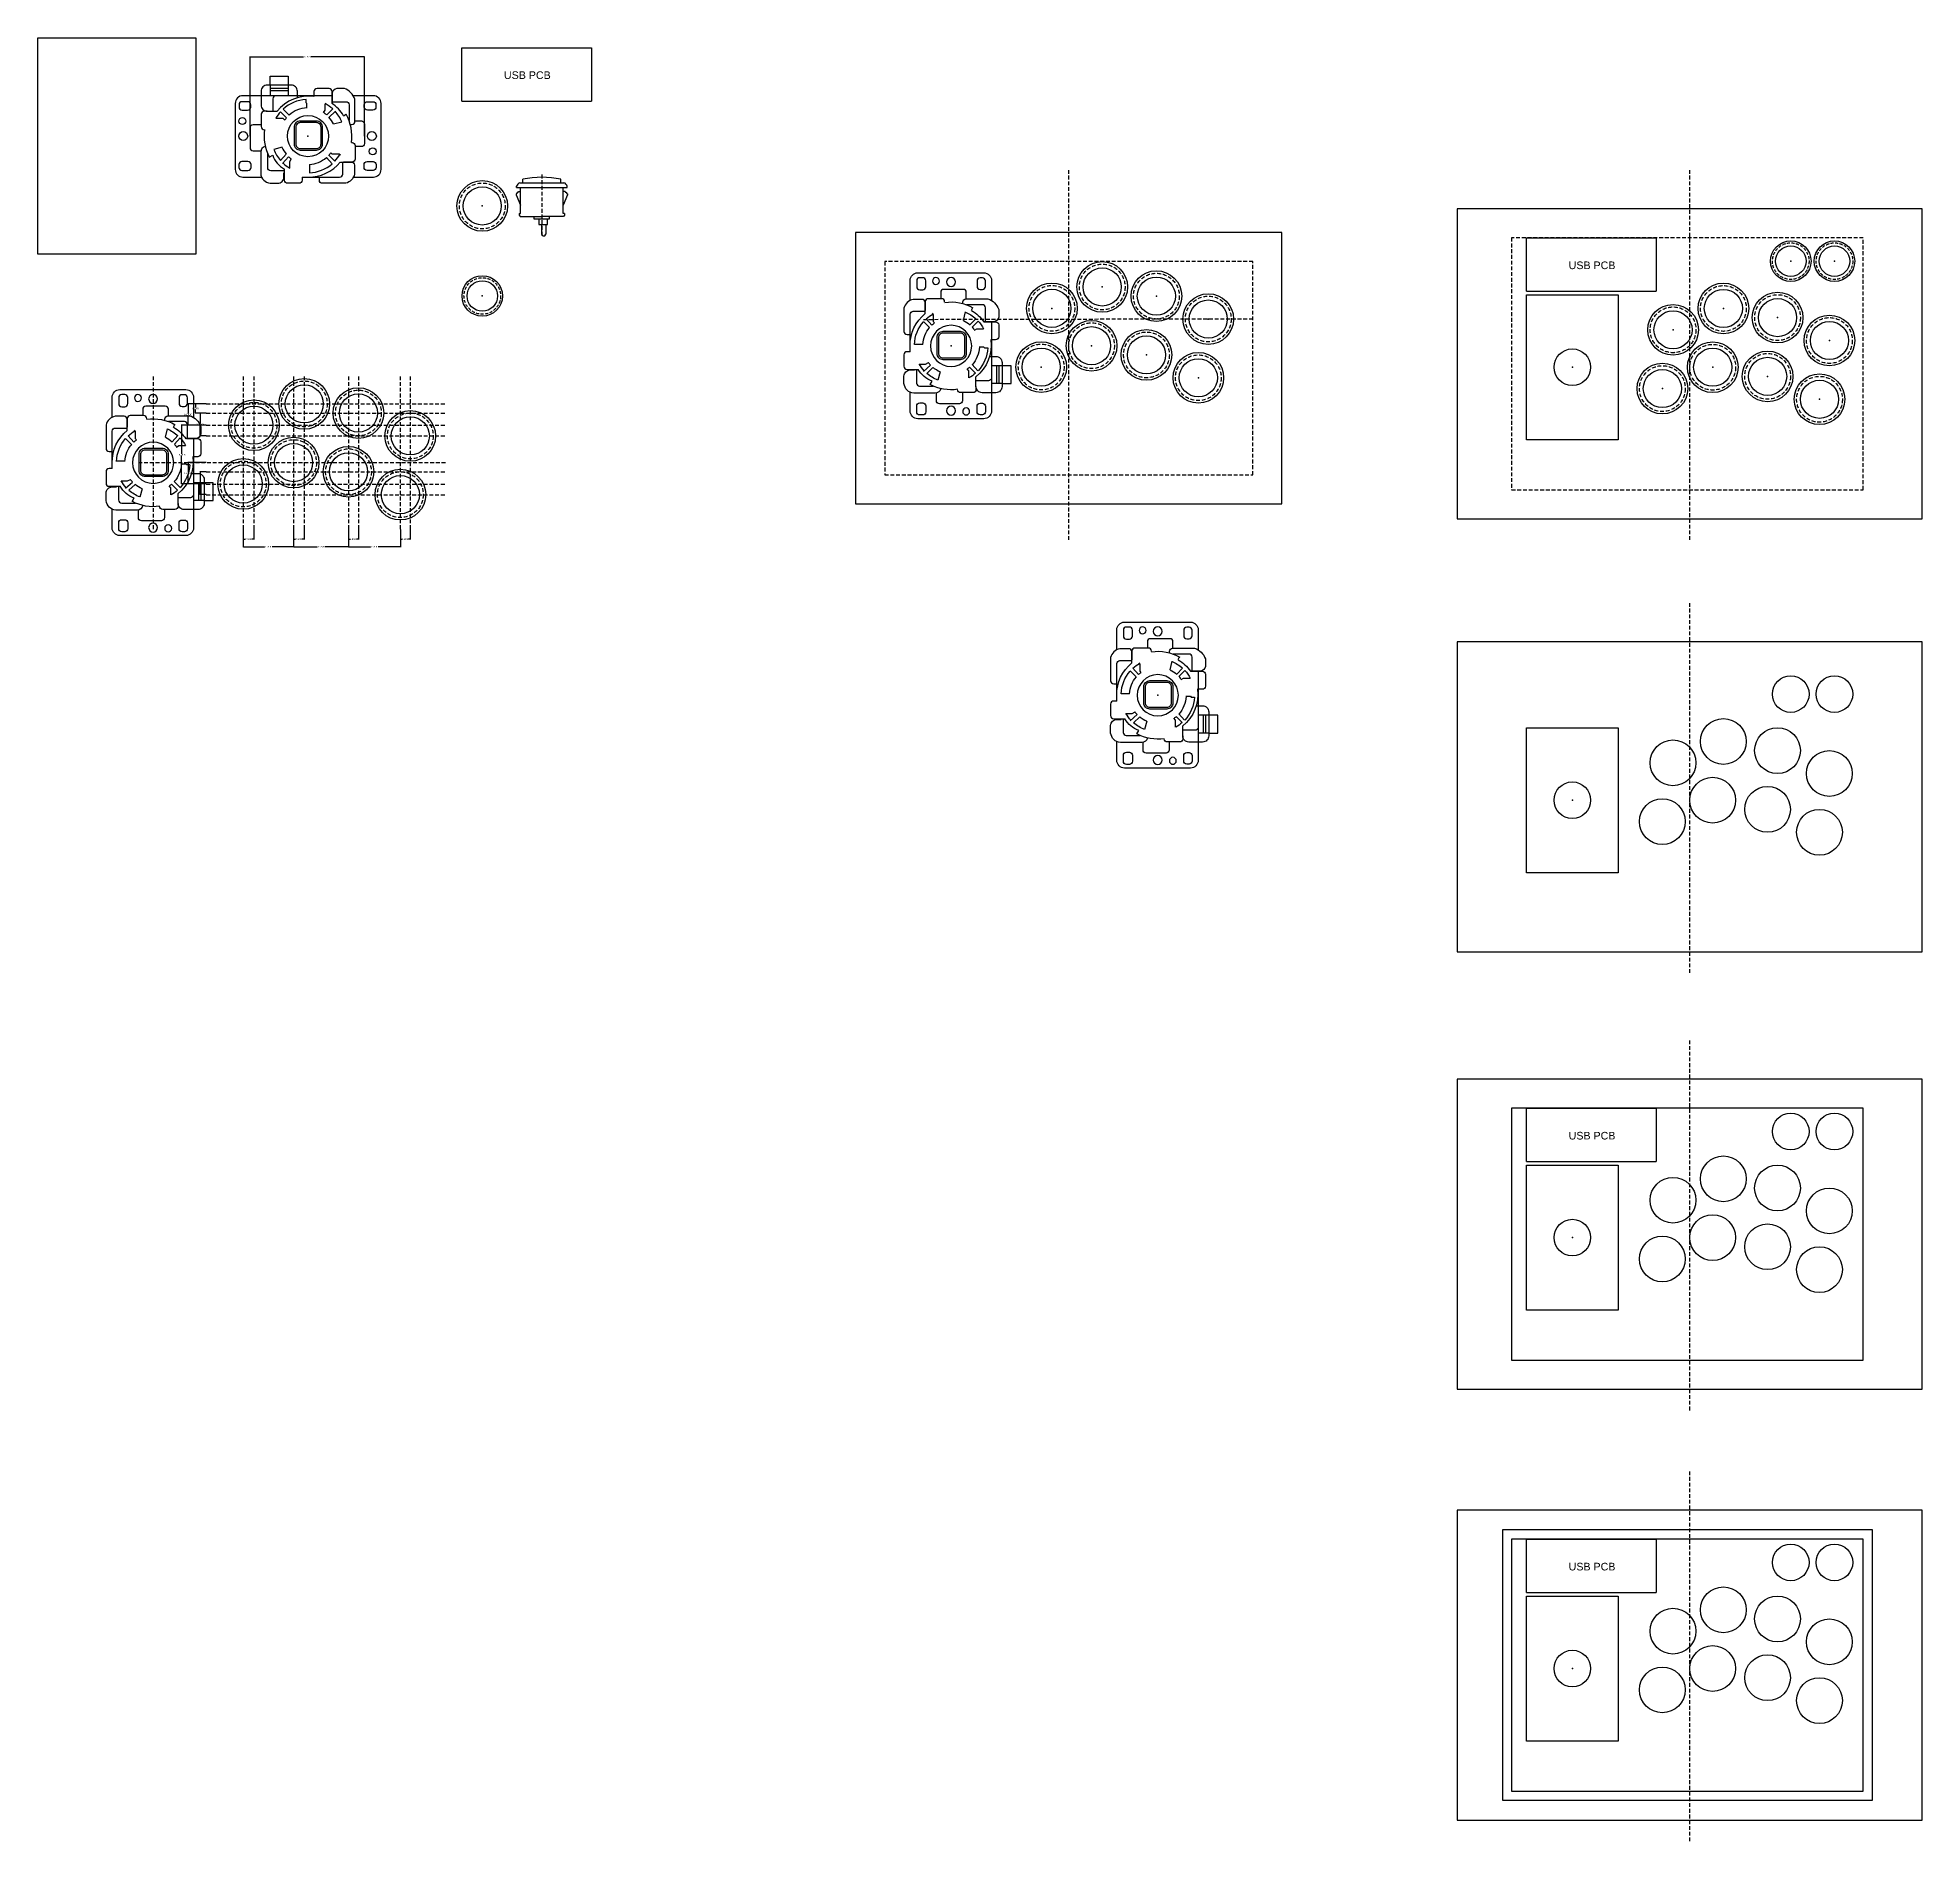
# Model space of a CAD drawing. Header units: inches. Extents: x -421 to 814, y -919 to 263.
import ezdxf

# ---------------------------------------------------------------- set-up
doc = ezdxf.new("R2010")
doc.units = ezdxf.units.IN
doc.header["$LTSCALE"] = 5
doc.header["$MEASUREMENT"] = 0
doc.linetypes.add('DASH2', pattern=[0.75, 0.5, -0.25])
doc.linetypes.add('DASHED', pattern=[0.375, 0.25, -0.125])
doc.layers.add('Datum', color=4, linetype='DASH2')
doc.layers.add('Elements', color=1, linetype='Continuous')
doc.layers.add('Distant', color=1, linetype='Continuous', transparency=0.5)
doc.styles.get("Standard").update_dxf_attribs({"font": 'arial.ttf'})
doc.dimstyles.get("Standard").update_dxf_attribs({"dimtxt": 1, "dimasz": 0.18, "dimexe": 0.18, "dimexo": 0.0625, "dimgap": 0.09, "dimtad": 0, "dimtih": 1, "dimtoh": 1, "dimdec": 4, "dimzin": 0, "dimdsep": 46, "dimtxsty": 'Standard', "dimcen": 0.09, "dimadec": 0, "dimazin": 0, "dimtfac": 1, "dimtdec": 4, "dimtofl": 0, "dimtmove": 0, "dimatfit": 3, "dimfxl": 1, "dimtolj": 1, "dimtzin": 0, "dimarcsym": 0})
picture_1 = doc.add_image_def('image1.jpg', size_in_pixel=(640, 876))

# ---------------------------------------------------------------- blocks, each defined once
blk = doc.blocks.new('button-profile')
at = {"color": 1}
for p, q in [((-16.6, 0), (-16.6, 0.7)), ((-16.6, 0), (16.6, 0)), ((-13.9, -17.1), (-13.9, 0)), ((-12.5, 3), (-12.5, 5.3)), ((12.5, 3), (12.5, 5.3)), ((16.6, 0), (16.6, 0.7)), ((-16.4, -4.2), (-16.9, -4.2)), ((-16.9, -4.2), (-16.9, -4.9)), ((-16.9, -4.9), (-13.9, -11.6)), ((-16, -3.7), (-16.4, -3.7)), ((-16.4, -3.7), (-16.4, -4.2)), ((-15.3, -3.1), (-16, -3.1)), ((-16, -3.1), (-16, -3.7)), ((-15.3, -2.7), (-13.9, -2.7)), ((-15.3, -2.7), (-15.3, -3.1)), ((13.9, -17.1), (13.9, 0)), ((15.3, -2.7), (13.9, -2.7)), ((16.9, -4.9), (13.9, -11.6)), ((15.3, -2.7), (15.3, -3.1)), ((15.3, -3.1), (16, -3.1)), ((16, -3.1), (16, -3.7)), ((16, -3.7), (16.4, -3.7)), ((16.4, -3.7), (16.4, -4.2)), ((16.4, -4.2), (16.9, -4.2)), ((16.9, -4.2), (16.9, -4.9)), ((-14.8, -17.1), (-14.8, -18.2)), ((-14.8, -17.1), (-13.9, -17.1)), ((-14.8, -18.2), (-14.2, -19.2)), ((-14.2, -19.2), (0, -19.2)), ((-5.2, -19.2), (-5.2, -20.6)), ((-5.2, -20.6), (5, -20.6)), ((-2, -20.6), (-2, -24.3)), ((-2, -24.3), (3.8, -24.3)), ((14.2, -19.2), (0, -19.2)), ((0, -24.3), (2.6, -24.3)), ((2.6, -24.3), (2.6, -30.7)), ((3.8, -24.3), (3.8, -20.6)), ((5, -20.6), (5, -19.2)), ((14.8, -17.1), (13.9, -17.1)), ((14.8, -18.2), (14.2, -19.2)), ((14.8, -17.1), (14.8, -18.2)), ((0.6, -31.7), (0, -30.7)), ((0.6, -31.7), (2, -31.7)), ((2, -31.7), (2.6, -30.7))]:
    blk.add_line(p, q, dxfattribs=at)
for centre, radius, start, end in [((-13.3, -0.2), 3.41, 110.1327, 164.8693), ((0, -55.9), 62.5, 78.4546, 101.5454), ((13.3, -0.2), 3.41, 15.1307, 69.8673)]:
    blk.add_arc(centre, radius, start, end, dxfattribs=at)
at = {"layer": 'Datum'}
blk.add_line((0, 8.4), (0, -32.8), dxfattribs=at)
at = {"layer": 'Elements'}
blk.add_line((-14.5, 3), (14.5, 3), dxfattribs=at)
at = {"layer": 'Elements', "color": 1}
blk.add_line((0, -30.7), (0, -24.3), dxfattribs=at)
blk = doc.blocks.new('*D14')
at = {"color": 0, "lineweight": -2}
for p, q in [((-286.2, -59.1), (-286.2, -65.6)), ((-279.2, -59.1), (-279.2, -65.6)), ((-286.1, -65.4), (-284.9, -65.4)), ((-279.4, -65.4), (-280.6, -65.4))]:
    blk.add_line(p, q, dxfattribs=at)
at = {"color": 0}
for points in [[(-286.1, -65.4), (-286.1, -65.5), (-286.2, -65.4)], [(-279.4, -65.5), (-279.4, -65.4), (-279.2, -65.4)]]:
    blk.add_solid(points, dxfattribs=at)
at = {"layer": 'Defpoints', "color": 0}
for p in [(-286.2, -59.1), (-279.2, -59.1), (-279.2, -65.4)]:
    blk.add_point(p, dxfattribs=at)
at = {"color": 0, "insert": (-282.7, -65.4), "char_height": 1, "attachment_point": 5}
blk.add_mtext('\\A1;7.0000', dxfattribs=at)
blk = doc.blocks.new('*D15')
at = {"color": 0, "lineweight": -2}
for p, q in [((-253.2, -59.1), (-253.2, -65.6)), ((-246.2, -59.1), (-246.2, -65.6)), ((-253.1, -65.4), (-251.9, -65.4)), ((-246.4, -65.4), (-247.6, -65.4))]:
    blk.add_line(p, q, dxfattribs=at)
at = {"color": 0}
for points in [[(-253.1, -65.4), (-253.1, -65.4), (-253.2, -65.4)], [(-246.4, -65.4), (-246.4, -65.4), (-246.2, -65.4)]]:
    blk.add_solid(points, dxfattribs=at)
at = {"layer": 'Defpoints', "color": 0}
for p in [(-253.2, -59.1), (-246.2, -59.1), (-246.2, -65.4)]:
    blk.add_point(p, dxfattribs=at)
at = {"color": 0, "insert": (-249.7, -65.4), "char_height": 1, "attachment_point": 5}
blk.add_mtext('\\A1;7.0000', dxfattribs=at)
blk = doc.blocks.new('*D16')
at = {"color": 0, "lineweight": -2}
for p, q in [((-217.2, -59.1), (-217.2, -65.6)), ((-210.7, -59.1), (-210.7, -65.6)), ((-217.1, -65.4), (-216.2, -65.4)), ((-210.9, -65.4), (-211.8, -65.4))]:
    blk.add_line(p, q, dxfattribs=at)
at = {"color": 0}
for points in [[(-217.1, -65.4), (-217.1, -65.4), (-217.2, -65.4)], [(-210.9, -65.4), (-210.9, -65.4), (-210.7, -65.4)]]:
    blk.add_solid(points, dxfattribs=at)
at = {"layer": 'Defpoints', "color": 0}
for p in [(-217.2, -59.1), (-210.7, -59.1), (-210.7, -65.4)]:
    blk.add_point(p, dxfattribs=at)
at = {"color": 0, "insert": (-214, -65.4), "char_height": 1, "attachment_point": 5}
blk.add_mtext('\\A1;6.5000', dxfattribs=at)
blk = doc.blocks.new('*D17')
at = {"color": 0, "lineweight": -2}
for p, q in [((-183.2, -59.1), (-183.2, -65.6)), ((-176.7, -59.1), (-176.7, -65.6)), ((-183.1, -65.4), (-182.2, -65.4)), ((-176.9, -65.4), (-177.8, -65.4))]:
    blk.add_line(p, q, dxfattribs=at)
at = {"color": 0}
for points in [[(-183.1, -65.4), (-183.1, -65.4), (-183.2, -65.4)], [(-176.9, -65.4), (-176.9, -65.4), (-176.7, -65.4)]]:
    blk.add_solid(points, dxfattribs=at)
at = {"layer": 'Defpoints', "color": 0}
for p in [(-183.2, -59.1), (-176.7, -59.1), (-176.7, -65.4)]:
    blk.add_point(p, dxfattribs=at)
at = {"color": 0, "insert": (-180, -65.4), "char_height": 1, "attachment_point": 5}
blk.add_mtext('\\A1;6.5000', dxfattribs=at)
blk = doc.blocks.new('*D18')
at = {"color": 0, "lineweight": -2}
for p, q in [((-286.2, -59.1), (-286.2, -70.5)), ((-253.2, -59.1), (-253.2, -70.5)), ((-286.1, -70.3), (-272.3, -70.3)), ((-253.4, -70.3), (-267.2, -70.3))]:
    blk.add_line(p, q, dxfattribs=at)
at = {"color": 0}
for points in [[(-286.1, -70.3), (-286.1, -70.3), (-286.2, -70.3)], [(-253.4, -70.3), (-253.4, -70.3), (-253.2, -70.3)]]:
    blk.add_solid(points, dxfattribs=at)
at = {"layer": 'Defpoints', "color": 0}
for p in [(-286.2, -59.1), (-253.2, -59.1), (-253.2, -70.3)]:
    blk.add_point(p, dxfattribs=at)
at = {"color": 0, "insert": (-269.7, -70.3), "char_height": 1, "attachment_point": 5}
blk.add_mtext('\\A1;33.0000', dxfattribs=at)
blk = doc.blocks.new('*D19')
at = {"color": 0, "lineweight": -2}
for p, q in [((-253.2, -59.2), (-253.2, -70.5)), ((-217.2, -59.2), (-217.2, -70.5)), ((-253.1, -70.3), (-237.8, -70.3)), ((-217.4, -70.3), (-232.7, -70.3))]:
    blk.add_line(p, q, dxfattribs=at)
at = {"color": 0}
for points in [[(-253.1, -70.3), (-253.1, -70.3), (-253.2, -70.3)], [(-217.4, -70.3), (-217.4, -70.3), (-217.2, -70.3)]]:
    blk.add_solid(points, dxfattribs=at)
at = {"layer": 'Defpoints', "color": 0}
for p in [(-253.2, -59.1), (-217.2, -59.1), (-217.2, -70.3)]:
    blk.add_point(p, dxfattribs=at)
at = {"color": 0, "insert": (-235.2, -70.3), "char_height": 1, "attachment_point": 5}
blk.add_mtext('\\A1;36.0000', dxfattribs=at)
blk = doc.blocks.new('*D20')
at = {"color": 0, "lineweight": -2}
for p, q in [((-217.2, -59.1), (-217.2, -70.5)), ((-183.2, -59.2), (-183.2, -70.5)), ((-217.1, -70.3), (-202.8, -70.3)), ((-183.4, -70.3), (-197.7, -70.3))]:
    blk.add_line(p, q, dxfattribs=at)
at = {"color": 0}
for points in [[(-217.1, -70.3), (-217.1, -70.3), (-217.2, -70.3)], [(-183.4, -70.3), (-183.4, -70.3), (-183.2, -70.3)]]:
    blk.add_solid(points, dxfattribs=at)
at = {"layer": 'Defpoints', "color": 0}
for p in [(-217.2, -59.1), (-183.2, -59.1), (-183.2, -70.3)]:
    blk.add_point(p, dxfattribs=at)
at = {"color": 0, "insert": (-200.2, -70.3), "char_height": 1, "attachment_point": 5}
blk.add_mtext('\\A1;34.0000', dxfattribs=at)
blk = doc.blocks.new('*D22')
at = {"color": 0, "lineweight": -2}
for p, q in [((-310.5, -15.2), (-322.6, -15.2)), ((-322.4, -15.4), (-322.4, -21.6)), ((-322.4, -29), (-322.4, -22.8)), ((-310.5, -29.2), (-322.6, -29.2))]:
    blk.add_line(p, q, dxfattribs=at)
at = {"color": 0}
for points in [[(-322.4, -15.4), (-322.4, -15.4), (-322.4, -15.2)], [(-322.4, -29), (-322.4, -29), (-322.4, -29.2)]]:
    blk.add_solid(points, dxfattribs=at)
at = {"layer": 'Defpoints', "color": 0}
for p in [(-310.5, -15.2), (-322.4, -29.2), (-310.4, -29.2)]:
    blk.add_point(p, dxfattribs=at)
at = {"color": 0, "insert": (-322.4, -22.2), "char_height": 1, "attachment_point": 5}
blk.add_mtext('\\A1;14.0000', dxfattribs=at)
blk = doc.blocks.new('*D23')
at = {"color": 0, "lineweight": -2}
for p, q in [((-310.5, -21.2), (-314.6, -21.2)), ((-314.4, -21.4), (-314.4, -28.1)), ((-310.5, -36.2), (-314.6, -36.2)), ((-314.4, -36), (-314.4, -29.3))]:
    blk.add_line(p, q, dxfattribs=at)
at = {"color": 0}
for points in [[(-314.4, -21.4), (-314.5, -21.4), (-314.4, -21.2)], [(-314.5, -36), (-314.4, -36), (-314.4, -36.2)]]:
    blk.add_solid(points, dxfattribs=at)
at = {"layer": 'Defpoints', "color": 0}
for p in [(-310.4, -21.2), (-314.4, -36.2), (-310.4, -36.2)]:
    blk.add_point(p, dxfattribs=at)
at = {"color": 0, "insert": (-314.4, -28.7), "char_height": 1, "attachment_point": 5}
blk.add_mtext('\\A1;15.0000', dxfattribs=at)
blk = doc.blocks.new('*D24')
at = {"color": 0, "lineweight": -2}
for p, q in [((-310.5, 9.3), (-326.8, 9.3)), ((-326.6, 9.1), (-326.6, -9.4)), ((-326.6, -29), (-326.6, -10.6)), ((-310.5, -29.2), (-326.8, -29.2))]:
    blk.add_line(p, q, dxfattribs=at)
at = {"color": 0}
for points in [[(-326.6, 9.1), (-326.6, 9.1), (-326.6, 9.3)], [(-326.6, -29), (-326.6, -29), (-326.6, -29.2)]]:
    blk.add_solid(points, dxfattribs=at)
at = {"layer": 'Defpoints', "color": 0}
for p in [(-326.6, 9.3), (-310.4, 9.3), (-310.4, -29.2)]:
    blk.add_point(p, dxfattribs=at)
at = {"color": 0, "insert": (-326.6, -10), "char_height": 1, "attachment_point": 5}
blk.add_mtext('\\A1;38.5000', dxfattribs=at)
blk = doc.blocks.new('*D25')
at = {"color": 0, "lineweight": -2}
for p, q in [((-310.5, 23.3), (-322.6, 23.3)), ((-322.4, 23.1), (-322.4, 16.9)), ((-322.4, 9.5), (-322.4, 15.7)), ((-310.5, 9.3), (-322.6, 9.3))]:
    blk.add_line(p, q, dxfattribs=at)
at = {"color": 0}
for points in [[(-322.4, 23.1), (-322.4, 23.1), (-322.4, 23.3)], [(-322.4, 9.5), (-322.4, 9.5), (-322.4, 9.3)]]:
    blk.add_solid(points, dxfattribs=at)
at = {"layer": 'Defpoints', "color": 0}
for p in [(-322.4, 23.3), (-310.4, 23.3), (-310.5, 9.3)]:
    blk.add_point(p, dxfattribs=at)
at = {"color": 0, "insert": (-322.4, 16.3), "char_height": 1, "attachment_point": 5}
blk.add_mtext('\\A1;14.0000', dxfattribs=at)
blk = doc.blocks.new('*D26')
at = {"color": 0, "lineweight": -2}
for p, q in [((-310.5, 23.3), (-317.7, 23.3)), ((-310.5, 17.3), (-317.7, 17.3)), ((-317.5, 23.1), (-317.5, 20.9)), ((-317.5, 17.5), (-317.5, 19.7))]:
    blk.add_line(p, q, dxfattribs=at)
at = {"color": 0}
for points in [[(-317.5, 23.1), (-317.6, 23.1), (-317.5, 23.3)], [(-317.6, 17.5), (-317.5, 17.5), (-317.5, 17.3)]]:
    blk.add_solid(points, dxfattribs=at)
at = {"layer": 'Defpoints', "color": 0}
for p in [(-317.5, 17.3), (-310.4, 23.3), (-310.4, 17.3)]:
    blk.add_point(p, dxfattribs=at)
at = {"color": 0, "insert": (-317.5, 20.3), "char_height": 1, "attachment_point": 5}
blk.add_mtext('\\A1;6.0000', dxfattribs=at)
blk = doc.blocks.new('*D27')
at = {"color": 0, "lineweight": -2}
for p, q in [((-310.5, 17.3), (-314.6, 17.3)), ((-314.4, 17.1), (-314.4, 10.4)), ((-310.5, 2.3), (-314.6, 2.3)), ((-314.4, 2.5), (-314.4, 9.2))]:
    blk.add_line(p, q, dxfattribs=at)
at = {"color": 0}
for points in [[(-314.4, 17.1), (-314.5, 17.1), (-314.4, 17.3)], [(-314.5, 2.5), (-314.4, 2.5), (-314.4, 2.3)]]:
    blk.add_solid(points, dxfattribs=at)
at = {"layer": 'Defpoints', "color": 0}
for p in [(-314.4, 17.3), (-310.4, 17.3), (-310.4, 2.3)]:
    blk.add_point(p, dxfattribs=at)
at = {"color": 0, "insert": (-314.4, 9.8), "char_height": 1, "attachment_point": 5}
blk.add_mtext('\\A1;15.0000', dxfattribs=at)
blk = doc.blocks.new('button-top')
at = {"layer": 'Datum'}
blk.add_circle((0, 0), 15, dxfattribs=at)
at = {"layer": 'Elements'}
for radius in [16.6, 12.5]:
    blk.add_circle((0, 0), radius, dxfattribs=at)
blk.add_point((0, 0), dxfattribs=at)
blk = doc.blocks.new('astro-city-1-buttons')
at = {"color": 1}
for p in [(-246.2, 23.3), (-279.2, 9.3), (-210.7, 17.3), (-176.7, 2.3), (-253.2, -15.2), (-217.2, -21.2), (-286.2, -29.2), (-183.2, -36.2)]:
    blk.add_blockref('button-top', p, dxfattribs=at)
blk = doc.blocks.new('*D33')
at = {"color": 0, "lineweight": -2}
for p, q in [((-281.7, 198.8), (-281.7, 251)), ((-281.5, 250.8), (-246.7, 250.8)), ((-206.9, 250.8), (-241.6, 250.8)), ((-206.7, 198.8), (-206.7, 251))]:
    blk.add_line(p, q, dxfattribs=at)
at = {"color": 0}
for points in [[(-281.5, 250.8), (-281.5, 250.8), (-281.7, 250.8)], [(-206.9, 250.8), (-206.9, 250.8), (-206.7, 250.8)]]:
    blk.add_solid(points, dxfattribs=at)
at = {"layer": 'Defpoints', "color": 0}
for p in [(-206.7, 250.8), (-281.7, 198.7), (-206.7, 198.7)]:
    blk.add_point(p, dxfattribs=at)
at = {"color": 0, "insert": (-244.2, 250.8), "char_height": 1, "attachment_point": 5}
blk.add_mtext('\\A1;75.0000', dxfattribs=at)
blk = doc.blocks.new('joystickbottom')
at = {"layer": 'Elements'}
for p, q in [((24.7, 16.4), (24.7, 22.3)), ((24.7, 22.3), (36.3, 22.3)), ((24.7, 16.4), (24.7, 9.5)), ((36.3, 14.3), (24.7, 14.3)), ((24.7, 12.9), (36.3, 12.9)), ((36.3, 22.3), (36.3, 9.5)), ((37.1, -3.1), (33.1, 0.7)), ((48.1, 4.9), (48.1, 7.1)), ((48.6, 4.4), (48.1, 4.9)), ((48.6, 1.5), (48.6, 4.4)), ((60.5, 0), (60.5, 4.3)), ((61.5, -3), (65.5, 0.9)), ((28.4, -5.2), (33, -5.2)), ((35.4, -4.8), (31.5, -0.9)), ((33, -5.2), (34.3, -6.3)), ((59.5, -1.5), (60.5, 0)), ((63, -4.5), (67, -0.7)), ((65.9, -8.8), (71.4, -7.5)), ((72.5, -3.5), (74.2, -2.6)), ((32.4, -24), (27, -25.5)), ((24.1, -30.4), (26.4, -29.2)), ((35.2, -28.6), (31.4, -32.6)), ((32.7, -34.7), (36.7, -30.2)), ((37.5, -33.5), (38.4, -31.6)), ((37.5, -37.6), (37.5, -33.5)), ((50.3, -35.2), (50.3, -40.7)), ((65.1, -34.8), (61.3, -30.8)), ((62.8, -29.3), (66.9, -33.1)), ((64.2, -27.7), (64.9, -28.3)), ((64.9, -28.3), (69.6, -28.3)), ((69.6, -28.3), (70.5, -29))]:
    blk.add_line(p, q, dxfattribs=at)
for points in [[(42.4, 8.2), (42.4, 12.4, 0.414214), (38.4, 16.4), (22.8, 16.4, 0.414214), (18.8, 12.4), (18.8, 3.4, 0.414214), (22.8, -0.6), (29.2, -0.6)], [(64.9, 4.6, 0.038741), (65, 4.9), (65, 12.2, 0.414214), (63, 14.2), (55.2, 14.2, 0.414214), (53.2, 12.2), (53.2, 9.1)], [(76.9, -9.2), (77.9, -9.2, 0.414214), (79.9, -7.2), (79.9, 7.2, 0.230405), (73, 14.2), (68.1, 14.2, 0.321801), (65, 11.1), (65, 4.5)], [(53.2, 9.5), (6.9, 9.5, 0.414214), (1.9, 4.5), (1.9, -38.5, 0.414214), (6.9, -43.5), (19.1, -43.5)], [(65, 9.5), (28.5, 9.5, 0.414214), (26.5, 7.5), (26.5, -0.6)], [(65, 5.6), (74.1, 5.6, -0.414214), (76.1, 3.6), (76.1, -6.7)], [(78.9, -43.5), (91.9, -43.5, 0.414214), (96.9, -38.5), (96.9, 4.5, 0.414214), (91.9, 9.5), (78.9, 9.5)], [(18.9, -9.4), (13.6, -9.4, 0.414214), (11.6, -11.4), (11.6, -24.4, 0.414214), (13.6, -26.4), (18.6, -26.4)], [(22.8, -0.6), (20.9, -0.6, 0.414214), (18.9, -2.6), (18.9, -10.6, 0.414214), (20.9, -12.6), (21, -12.6)], [(79.9, -6.9), (84.1, -6.9, -0.414214), (86.1, -8.9), (86.1, -21.6, -0.414214), (84.1, -23.6), (80, -23.6)], [(21.5, -23.5, 0.34255), (18.5, -27.3), (18.5, -41.1, 0.360932), (24.7, -47.5), (29.6, -47.5, 0.414214), (33.6, -43.5), (33.6, -40.7)], [(77.7, -21), (78, -21, -0.414214), (80, -23), (80, -31.7, -0.414214), (78, -33.7), (72.4, -33.7)], [(34, -39.3), (25.1, -39.3, -0.414214), (23.1, -37.3), (23.1, -28.2)], [(45.5, -43.5), (69.9, -43.5, 0.414214), (71.9, -41.5), (71.9, -33.7)], [(70.4, -33.7), (77.6, -33.7, -0.414214), (79.6, -35.7), (79.6, -41.6, -0.277133), (73.9, -47.5), (58.7, -47.5, -0.414214), (56.7, -45.5), (56.7, -43.5)], [(45.5, -43.5), (45.5, -45.5, -0.414214), (43.5, -47.5), (36, -47.5, -0.414214), (34, -45.5), (34, -38.2)]]:
    blk.add_lwpolyline(points, format="xyb", dxfattribs=at)
for points in [[(4.4, 3.6), (4.4, 2.1, 0.414214), (6.4, 0.1), (10, 0.1, 0.414214), (12, 2.1), (12, 3.6, 0.414214), (10, 5.6), (6.4, 5.6, 0.414214)], [(93.6, 3.6), (93.6, 2.1, -0.414214), (91.6, 0.1), (88, 0.1, -0.414214), (86, 2.1), (86, 3.6, -0.414214), (88, 5.6), (91.6, 5.6, -0.414214)], [(40.3, -11), (40.3, -21.9, 0.414214), (44.3, -25.9), (54.8, -25.9, 0.414214), (58.8, -21.9), (58.8, -11, 0.414214), (54.8, -7), (44.3, -7, 0.414214)], [(41.3, -11), (41.3, -21.9, 0.414214), (44.3, -24.9), (54.8, -24.9, 0.414214), (57.8, -21.9), (57.8, -11, 0.414214), (54.8, -8), (44.3, -8, 0.414214)], [(4.3, -35.3), (4.3, -37.2, 0.414214), (6.3, -39.2), (10.2, -39.2, 0.414214), (12.2, -37.2), (12.2, -35.3, 0.414214), (10.2, -33.3), (6.3, -33.3, 0.414214)], [(93.7, -35.3), (93.7, -37.2, -0.414214), (91.7, -39.2), (87.8, -39.2, -0.414214), (85.8, -37.2), (85.8, -35.3, -0.414214), (87.8, -33.3), (91.7, -33.3, -0.414214)]]:
    blk.add_lwpolyline(points, format="xyb", close=True, dxfattribs=at)
blk.add_lwpolyline([(33.6, -43.5), (34, -43.5)], dxfattribs=at)
blk.add_lwpolyline([(33.6, -43.5), (34, -43.5)], dxfattribs=at)
for centre, radius in [((6.6, -7), 2.27), ((49.3, -16.8), 13.4), ((7.1, -16.8), 2.93), ((90.9, -16.8), 2.93), ((91.5, -26.7), 2.27)]:
    blk.add_circle(centre, radius, dxfattribs=at)
for centre, radius, start, end in [((49.8, -17.1), 26.4, 82.6061, 141.3811), ((49.3, -16.8), 23.9, 93.0549, 132.8652), ((49.3, -16.8), 18.4, 92.3684, 131.774), ((49.3, -16.8), 23.9, 47.6826, 62.2278), ((49.8, -17.1), 26.4, 30.9461, 55.1216), ((49.3, -16.8), 23.9, 138.3262, 150.8382), ((49.3, -16.8), 18.4, 139.3301, 144.9862), ((49.3, -16.8), 18.4, 48.6585, 56.3342), ((49.3, -16.8), 18.4, 25.8092, 41.9846), ((49.3, -16.8), 23.9, 22.8668, 42.5379), ((49.3, -16.8), 28.6, 351.7045, 29.8901), ((49.3, -16.8), 28.6, 171.4903, 208.2797), ((49.3, -16.8), 18.4, 203.0293, 219.8524), ((42, -23.7), 16.6, 199.418, 241.0393), ((49.3, -16.8), 23.9, 201.2127, 221.2913), ((49.3, -16.8), 23.9, 226.9596, 240.3206), ((49.3, -16.8), 18.4, 226.6875, 233.6306), ((49.8, -17.1), 26.4, 268.9884, 321.1009), ((49.3, -16.8), 18.4, 272.8517, 310.5833), ((49.3, -16.8), 23.9, 272.191, 311.2181), ((49.3, -16.8), 18.4, 317.1221, 323.7453), ((49.3, -16.8), 23.9, 317.2782, 330.244)]:
    blk.add_arc(centre, radius, start, end, dxfattribs=at)
blk.add_point((49.3, -16.8), dxfattribs=at)
blk = doc.blocks.new('joystick bottom')
at = {"layer": 'Elements', "linetype": 'DASHED', "ltscale": 15, "xscale": 1.006397965095784, "yscale": 1.006397965095784, "zscale": 1.006397965095784}
blk.add_blockref('joystickbottom', (-49.7, 16.9), dxfattribs=at)
blk = doc.blocks.new('24-mm arcade button top')
at = {"color": 1, "xscale": 0.8, "yscale": 0.8, "zscale": 0.8}
blk.add_blockref('button-top', (-129.5, 94), dxfattribs=at)
blk = doc.blocks.new('usb pcb')
at = {"color": 1}
for p, q in [((-142.9, 221.7), (-142.9, 256.7)), ((-142.9, 256.7), (-57.9, 256.7)), ((-57.9, 256.7), (-57.9, 221.7)), ((-142.9, 221.7), (-57.9, 221.7))]:
    blk.add_line(p, q, dxfattribs=at)
blk.add_text('USB PCB', height=5).set_placement((-115.3, 236.2))
blk = doc.blocks.new('joystick plate pocket')
at = {"color": 1}
blk.add_lwpolyline([(555, -0.2), (555, 94.8), (615, 94.8), (615, -0.2)], close=True, dxfattribs=at)
blk.add_circle((585, 47.3), 12, dxfattribs=at)
blk.add_point((585, 47.3), dxfattribs=at)

msp = doc.modelspace()

# ---------------------------------------------------------------- linework, layer by layer
at = {"color": 1}
for p, q in [((662.00082, -419.18582), (662.00082, -419.18582)), ((662.00082, -438.23582), (662.00082, -438.23582)), ((662.00082, -438.23582), (662.00082, -438.23582))]:
    msp.add_line(p, q, dxfattribs=at)
for points in [[(509.60082, 151.16337), (509.60082, -52.03663), (814.40082, -52.03663), (814.40082, 151.16337)], [(509.60082, -132.56161), (509.60082, -335.76161), (814.40082, -335.76161), (814.40082, -132.56161)], [(509.60082, -419.18582), (509.60082, -622.38582), (814.40082, -622.38582), (814.40082, -419.18582)], [(509.60082, -701.57077), (509.60082, -904.77077), (814.40082, -904.77077), (814.40082, -701.57077)]]:
    msp.add_lwpolyline(points, close=True, dxfattribs=at)
for centre, radius in [((728.15933, -166.88871), 12), ((756.79985, -166.88871), 12), ((683.97985, -197.92646), 15), ((650.97985, -211.92646), 15), ((719.47985, -203.92646), 15), ((753.47985, -218.92646), 15), ((676.97985, -236.42646), 15), ((712.97985, -242.42646), 15), ((643.97985, -250.42646), 15), ((746.97985, -257.42646), 15)]:
    msp.add_circle(centre, radius, dxfattribs=at)
at = {"layer": 'Datum'}
for p, q in [((254.93671, -65.90623), (254.93671, 176.45296)), ((662.00082, -65.90623), (662.00082, 176.45296)), ((375.58671, 78.90504), (159.64394, 78.45609)), ((-345.2427, 41.29621), (-345.2427, -59.06307)), ((-286.2427, 41.29621), (-286.2427, -59.06307)), ((-279.2427, 41.29621), (-279.2427, -59.06307)), ((-253.2427, 41.29621), (-253.2427, -59.06307)), ((-246.2427, 41.29621), (-246.2427, -59.06307)), ((-217.2427, 41.29621), (-217.2427, -59.06307)), ((-210.7427, 41.29621), (-210.7427, -59.06307)), ((-210.7427, 41.29621), (-210.7427, -59.06307)), ((-183.2427, 41.29621), (-183.2427, -59.06307)), ((-176.7427, 41.29621), (-176.7427, -59.06307)), ((-310.39896, 23.28313), (-153.2687, 23.28313)), ((-310.39896, 17.28313), (-153.2687, 17.28313)), ((-310.39896, 9.28313), (-153.2687, 9.28313)), ((-310.39896, 2.28313), (-153.2687, 2.28313)), ((-354.88431, -15.21687), (-153.2687, -15.21687)), ((-310.39896, -21.21687), (-153.2687, -21.21687)), ((-310.39896, -29.21687), (-153.2687, -29.21687)), ((-310.39896, -36.21687), (-153.2687, -36.21687)), ((662.00082, -349.63121), (662.00082, -107.27202)), ((662.00082, -636.25541), (662.00082, -393.89622)), ((662.00082, -918.64037), (662.00082, -676.28118))]:
    msp.add_line(p, q, dxfattribs=at)
for points in [[(545.18405, 132.11337), (545.18405, -32.98663), (775.68053, -32.98663), (775.68053, 132.11337)], [(134.28671, 116.50504), (134.28671, -23.19496), (375.58671, -23.19496), (375.58671, 116.50504)]]:
    msp.add_lwpolyline(points, close=True, dxfattribs=at)
at = {"layer": 'Distant'}
for centre, radius in [((728.15933, -453.51292), 12), ((756.79985, -453.51292), 12), ((683.97985, -484.55066), 15), ((719.47985, -490.55066), 15), ((650.97985, -498.55066), 15), ((753.47985, -505.55066), 15), ((676.97985, -523.05066), 15), ((712.97985, -529.05066), 15), ((643.97985, -537.05066), 15), ((746.97985, -544.05066), 15), ((728.15933, -735.89787), 12), ((756.79985, -735.89787), 12), ((683.97985, -766.93561), 15), ((719.47985, -772.93561), 15), ((650.97985, -780.93561), 15), ((753.47985, -787.93561), 15), ((676.97985, -805.43561), 15), ((712.97985, -811.43561), 15), ((643.97985, -819.43561), 15), ((746.97985, -826.43561), 15)]:
    msp.add_circle(centre, radius, dxfattribs=at)
at = {"layer": 'Elements', "color": 1}
msp.add_lwpolyline([(115.23671, 135.55504), (115.23671, -42.24496), (394.63671, -42.24496), (394.63671, 135.55504)], close=True, dxfattribs=at)
at = {"layer": 'Elements'}
for points in [[(545.18405, -438.23582), (545.18405, -603.33582), (775.68053, -603.33582), (775.68053, -438.23582)], [(539.18405, -714.62077), (539.18405, -891.72077), (781.68053, -891.72077), (781.68053, -714.62077)], [(545.18405, -720.62077), (545.18405, -885.72077), (775.68053, -885.72077), (775.68053, -720.62077)]]:
    msp.add_lwpolyline(points, close=True, dxfattribs=at)

# ---------------------------------------------------------------- block references
at = {"color": 1}
for name, p in [('usb pcb', (0, 0)), ('joystick bottom', (-243.67823, 198.74734)), ('button-profile', (-90.45468, 165.18614)), ('button-top', (-129.52948, 152.99133)), ('usb pcb', (697.88055, -124.60533)), ('24-mm arcade button top', (857.68881, 22.80025)), ('24-mm arcade button top', (886.32933, 22.80025)), ('astro-city-1-buttons', (523.05079, 76.59556)), ('24-mm arcade button top', (0, 0)), ('astro-city-1-buttons', (930.22254, 62.5154)), ('joystick plate pocket', (0, 0)), ('astro-city-1-buttons', (0, 0)), ('joystick plate pocket', (0, -283.72498))]:
    msp.add_blockref(name, p, dxfattribs=at)
at = {"color": 1, "xscale": -1, "rotation": 270}
for p in [(177.8081, 61.37869), (-345.2427, -15.21687), (313.28455, -167.54883)]:
    msp.add_blockref('joystick bottom', p, dxfattribs=at)
at = {"layer": 'Distant'}
for name, p in [('usb pcb', (697.88055, -694.95451)), ('joystick plate pocket', (0, -570.34919)), ('usb pcb', (697.88055, -977.33946)), ('joystick plate pocket', (0, -852.73414))]:
    msp.add_blockref(name, p, dxfattribs=at)

# ---------------------------------------------------------------- dimensions: what is measured, and where the dimension line sits
at = {"color": 1}
for base, p1, p2, picture, middle in [((-206.67711, 250.78303), (-281.67711, 198.74734), (-206.67711, 198.74734), '*D33', (-244.17711, 250.78303)), ((-279.2427, -65.44047), (-286.2427, -59.06307), (-279.2427, -59.06307), '*D14', (-282.7427, -65.44047)), ((-253.2427, -70.31501), (-286.2427, -59.06307), (-253.2427, -59.06307), '*D18', (-269.7427, -70.31501)), ((-246.2427, -65.41047), (-253.2427, -59.06307), (-246.2427, -59.06307), '*D15', (-249.7427, -65.41047)), ((-217.2427, -70.31501), (-253.2427, -59.12557), (-217.2427, -59.12557), '*D19', (-235.2427, -70.31501)), ((-210.7427, -65.38047), (-217.2427, -59.06307), (-210.7427, -59.06307), '*D16', (-213.9927, -65.38047)), ((-183.2427, -70.31501), (-217.2427, -59.06307), (-183.2427, -59.12557), '*D20', (-200.2427, -70.31501)), ((-176.7427, -65.38047), (-183.2427, -59.06307), (-176.7427, -59.06307), '*D17', (-179.9927, -65.38047))]:
    dim = msp.add_linear_dim(base=base, p1=p1, p2=p2, dimstyle='Standard', override={"dimlfac": 1}, dxfattribs=at)
    dim.commit()
    dim.dimension.update_dxf_attribs({"geometry": picture, "text_midpoint": middle})
for base, p1, p2, picture, middle in [((-322.41391, 23.28313), (-310.46146, 9.28313), (-310.39896, 23.28313), '*D25', (-322.41391, 16.28313)), ((-317.53678, 17.28313), (-310.39896, 23.28313), (-310.39896, 17.28313), '*D26', (-317.53678, 20.28313)), ((-314.4388, 17.28313), (-310.39896, 2.28313), (-310.39896, 17.28313), '*D27', (-314.4388, 9.78313)), ((-326.61588, 9.28313), (-310.39896, -29.21687), (-310.39896, 9.28313), '*D24', (-326.61588, -9.96687)), ((-322.41391, -29.21687), (-310.46146, -15.21687), (-310.39896, -29.21687), '*D22', (-322.41391, -22.21687)), ((-314.4388, -36.21687), (-310.39896, -21.21687), (-310.39896, -36.21687), '*D23', (-314.4388, -28.71687))]:
    dim = msp.add_linear_dim(base=base, p1=p1, p2=p2, angle=90, dimstyle='Standard', override={"dimlfac": 1}, dxfattribs=at)
    dim.commit()
    dim.dimension.update_dxf_attribs({"geometry": picture, "text_midpoint": middle})

# ---------------------------------------------------------------- pictures from other files: only their frames are drawn
image = msp.add_image(picture_1, insert=(-420.9291, 121.41426), size_in_units=(103.61798, 141.82711), dxfattribs=at)
image.dxf.flags = 7

doc.saveas('drawing.dxf')
